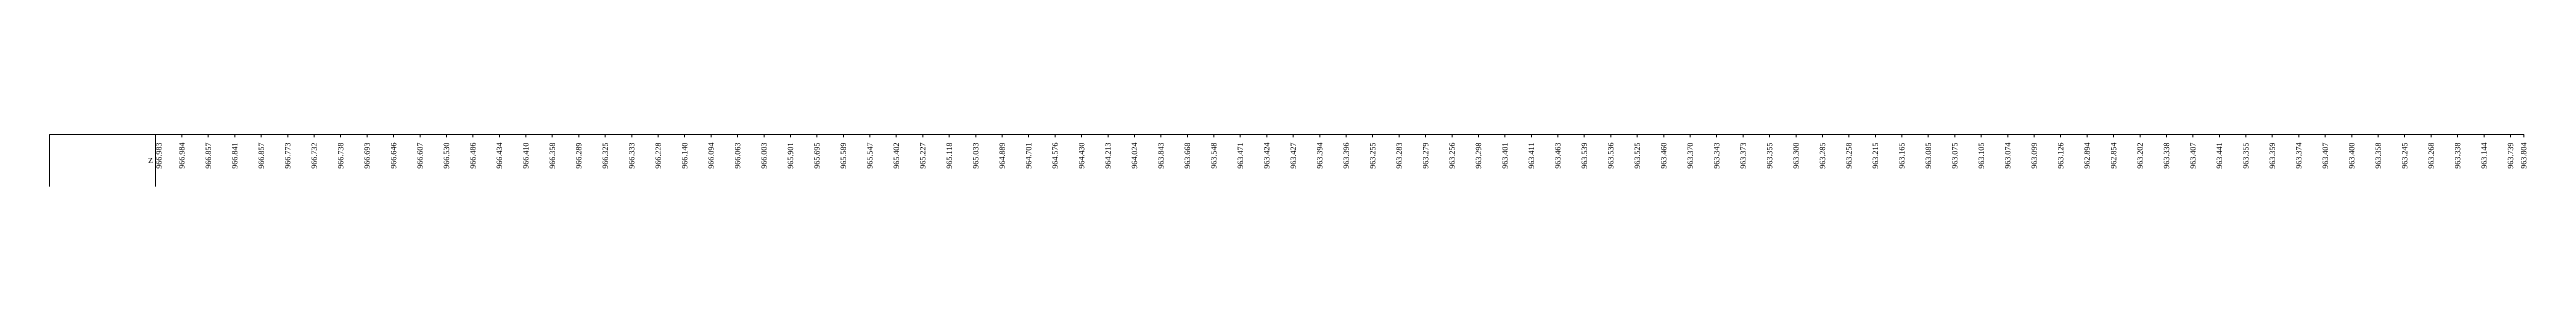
# Model space of a CAD drawing. Header units: metres. Extents: x 478603 to 489313, y 4282657 to 4289463.
# Drawn here: x 484070.1 to 484538.1, y 4283568.1 to 4283577.9 of the extents above; entities that cross this region are included whole.
import ezdxf

# ---------------------------------------------------------------- set-up
doc = ezdxf.new("R2010")
doc.units = ezdxf.units.M
doc.layers.add('PR_ENK_Z', color=96, linetype='Continuous', lineweight=0)
doc.layers.add('PR_PROFIL', color=153, linetype='Continuous', lineweight=0)
doc.styles.get("Standard").update_dxf_attribs({"font": 'times.ttf'})

msp = doc.modelspace()

# ---------------------------------------------------------------- linework, layer by layer
at = {"layer": 'PR_PROFIL'}
for p, q in [((484070.1, 4283577.93), (484537.6, 4283577.93)), ((484070.1, 4283568.05), (484070.1, 4283577.93)), ((484090.1, 4283568.05), (484090.1, 4283577.93)), ((484090.1, 4283577.43), (484090.1, 4283577.93)), ((484095.1, 4283577.43), (484095.1, 4283577.93)), ((484100.1, 4283577.43), (484100.1, 4283577.93)), ((484105.1, 4283577.43), (484105.1, 4283577.93)), ((484110.1, 4283577.43), (484110.1, 4283577.93)), ((484115.1, 4283577.43), (484115.1, 4283577.93)), ((484120.1, 4283577.43), (484120.1, 4283577.93)), ((484125.1, 4283577.43), (484125.1, 4283577.93)), ((484130.1, 4283577.43), (484130.1, 4283577.93)), ((484135.1, 4283577.43), (484135.1, 4283577.93)), ((484140.1, 4283577.43), (484140.1, 4283577.93)), ((484145.1, 4283577.43), (484145.1, 4283577.93)), ((484150.1, 4283577.43), (484150.1, 4283577.93)), ((484155.1, 4283577.43), (484155.1, 4283577.93)), ((484160.1, 4283577.43), (484160.1, 4283577.93)), ((484165.1, 4283577.43), (484165.1, 4283577.93)), ((484170.1, 4283577.43), (484170.1, 4283577.93)), ((484175.1, 4283577.43), (484175.1, 4283577.93)), ((484180.1, 4283577.43), (484180.1, 4283577.93)), ((484185.1, 4283577.43), (484185.1, 4283577.93)), ((484190.1, 4283577.43), (484190.1, 4283577.93)), ((484195.1, 4283577.43), (484195.1, 4283577.93)), ((484200.1, 4283577.43), (484200.1, 4283577.93)), ((484205.1, 4283577.43), (484205.1, 4283577.93)), ((484210.1, 4283577.43), (484210.1, 4283577.93)), ((484215.1, 4283577.43), (484215.1, 4283577.93)), ((484220.1, 4283577.43), (484220.1, 4283577.93)), ((484225.1, 4283577.43), (484225.1, 4283577.93)), ((484230.1, 4283577.43), (484230.1, 4283577.93)), ((484235.1, 4283577.43), (484235.1, 4283577.93)), ((484240.1, 4283577.43), (484240.1, 4283577.93)), ((484245.1, 4283577.43), (484245.1, 4283577.93)), ((484250.1, 4283577.43), (484250.1, 4283577.93)), ((484255.1, 4283577.43), (484255.1, 4283577.93)), ((484260.1, 4283577.43), (484260.1, 4283577.93)), ((484265.1, 4283577.43), (484265.1, 4283577.93)), ((484270.1, 4283577.43), (484270.1, 4283577.93)), ((484275.1, 4283577.43), (484275.1, 4283577.93)), ((484280.1, 4283577.43), (484280.1, 4283577.93)), ((484285.1, 4283577.43), (484285.1, 4283577.93)), ((484290.1, 4283577.43), (484290.1, 4283577.93)), ((484295.1, 4283577.43), (484295.1, 4283577.93)), ((484300.1, 4283577.43), (484300.1, 4283577.93)), ((484305.1, 4283577.43), (484305.1, 4283577.93)), ((484310.1, 4283577.43), (484310.1, 4283577.93)), ((484315.1, 4283577.43), (484315.1, 4283577.93)), ((484320.1, 4283577.43), (484320.1, 4283577.93)), ((484325.1, 4283577.43), (484325.1, 4283577.93)), ((484330.1, 4283577.43), (484330.1, 4283577.93)), ((484335.1, 4283577.43), (484335.1, 4283577.93)), ((484340.1, 4283577.43), (484340.1, 4283577.93)), ((484345.1, 4283577.43), (484345.1, 4283577.93)), ((484350.1, 4283577.43), (484350.1, 4283577.93)), ((484355.1, 4283577.43), (484355.1, 4283577.93)), ((484360.1, 4283577.43), (484360.1, 4283577.93)), ((484365.1, 4283577.43), (484365.1, 4283577.93)), ((484370.1, 4283577.43), (484370.1, 4283577.93)), ((484375.1, 4283577.43), (484375.1, 4283577.93)), ((484380.1, 4283577.43), (484380.1, 4283577.93)), ((484385.1, 4283577.43), (484385.1, 4283577.93)), ((484390.1, 4283577.43), (484390.1, 4283577.93)), ((484395.1, 4283577.43), (484395.1, 4283577.93)), ((484400.1, 4283577.43), (484400.1, 4283577.93)), ((484405.1, 4283577.43), (484405.1, 4283577.93)), ((484410.1, 4283577.43), (484410.1, 4283577.93)), ((484415.1, 4283577.43), (484415.1, 4283577.93)), ((484420.1, 4283577.43), (484420.1, 4283577.93)), ((484425.1, 4283577.43), (484425.1, 4283577.93)), ((484430.1, 4283577.43), (484430.1, 4283577.93)), ((484435.1, 4283577.43), (484435.1, 4283577.93)), ((484440.1, 4283577.43), (484440.1, 4283577.93)), ((484445.1, 4283577.43), (484445.1, 4283577.93)), ((484450.1, 4283577.43), (484450.1, 4283577.93)), ((484455.1, 4283577.43), (484455.1, 4283577.93)), ((484460.1, 4283577.43), (484460.1, 4283577.93)), ((484465.1, 4283577.43), (484465.1, 4283577.93)), ((484470.1, 4283577.43), (484470.1, 4283577.93)), ((484475.1, 4283577.43), (484475.1, 4283577.93)), ((484480.1, 4283577.43), (484480.1, 4283577.93)), ((484485.1, 4283577.43), (484485.1, 4283577.93)), ((484490.1, 4283577.43), (484490.1, 4283577.93)), ((484495.1, 4283577.43), (484495.1, 4283577.93)), ((484500.1, 4283577.43), (484500.1, 4283577.93)), ((484505.1, 4283577.43), (484505.1, 4283577.93)), ((484510.1, 4283577.43), (484510.1, 4283577.93)), ((484515.1, 4283577.43), (484515.1, 4283577.93)), ((484520.1, 4283577.43), (484520.1, 4283577.93)), ((484525.1, 4283577.43), (484525.1, 4283577.93)), ((484530.1, 4283577.43), (484530.1, 4283577.93)), ((484535.1, 4283577.43), (484535.1, 4283577.93)), ((484537.6, 4283577.43), (484537.6, 4283577.93))]:
    msp.add_line(p, q, dxfattribs=at)

# ---------------------------------------------------------------- texts
at = {"layer": 'PR_ENK_Z'}
msp.add_text('Z', height=1, dxfattribs=at).set_placement((484088.72, 4283572.49))
for s, p in [('966.983', (484091.27, 4283571.43)), ('966.984', (484095.6, 4283571.43)), ('966.857', (484100.6, 4283571.43)), ('966.841', (484105.6, 4283571.43)), ('966.857', (484110.6, 4283571.43)), ('966.773', (484115.6, 4283571.43)), ('966.732', (484120.6, 4283571.43)), ('966.738', (484125.6, 4283571.43)), ('966.693', (484130.6, 4283571.43)), ('966.646', (484135.6, 4283571.43)), ('966.607', (484140.6, 4283571.43)), ('966.530', (484145.6, 4283571.43)), ('966.486', (484150.6, 4283571.43)), ('966.434', (484155.6, 4283571.43)), ('966.410', (484160.6, 4283571.43)), ('966.358', (484165.6, 4283571.43)), ('966.289', (484170.6, 4283571.43)), ('966.325', (484175.6, 4283571.43)), ('966.333', (484180.6, 4283571.43)), ('966.228', (484185.6, 4283571.43)), ('966.140', (484190.6, 4283571.43)), ('966.094', (484195.6, 4283571.43)), ('966.063', (484200.6, 4283571.43)), ('966.003', (484205.6, 4283571.43)), ('965.901', (484210.6, 4283571.43)), ('965.695', (484215.6, 4283571.43)), ('965.589', (484220.6, 4283571.43)), ('965.547', (484225.6, 4283571.43)), ('965.402', (484230.6, 4283571.43)), ('965.227', (484235.6, 4283571.43)), ('965.118', (484240.6, 4283571.43)), ('965.033', (484245.6, 4283571.43)), ('964.889', (484250.6, 4283571.43)), ('964.701', (484255.6, 4283571.43)), ('964.576', (484260.6, 4283571.43)), ('964.430', (484265.6, 4283571.43)), ('964.213', (484270.6, 4283571.43)), ('964.024', (484275.6, 4283571.43)), ('963.843', (484280.6, 4283571.43)), ('963.668', (484285.6, 4283571.43)), ('963.548', (484290.6, 4283571.43)), ('963.471', (484295.6, 4283571.43)), ('963.424', (484300.6, 4283571.43)), ('963.427', (484305.6, 4283571.43)), ('963.394', (484310.6, 4283571.43)), ('963.396', (484315.6, 4283571.43)), ('963.255', (484320.6, 4283571.43)), ('963.283', (484325.6, 4283571.43)), ('963.279', (484330.6, 4283571.43)), ('963.256', (484335.6, 4283571.43)), ('963.298', (484340.6, 4283571.43)), ('963.401', (484345.6, 4283571.43)), ('963.411', (484350.6, 4283571.43)), ('963.463', (484355.6, 4283571.43)), ('963.539', (484360.6, 4283571.43)), ('963.536', (484365.6, 4283571.43)), ('963.525', (484370.6, 4283571.43)), ('963.460', (484375.6, 4283571.43)), ('963.370', (484380.6, 4283571.43)), ('963.343', (484385.6, 4283571.43)), ('963.373', (484390.6, 4283571.43)), ('963.355', (484395.6, 4283571.43)), ('963.300', (484400.6, 4283571.43)), ('963.285', (484405.6, 4283571.43)), ('963.258', (484410.6, 4283571.43)), ('963.215', (484415.6, 4283571.43)), ('963.165', (484420.6, 4283571.43)), ('963.085', (484425.6, 4283571.43)), ('963.075', (484430.6, 4283571.43)), ('963.105', (484435.6, 4283571.43)), ('963.074', (484440.6, 4283571.43)), ('963.099', (484445.6, 4283571.43)), ('963.126', (484450.6, 4283571.43)), ('962.894', (484455.6, 4283571.43)), ('962.854', (484460.6, 4283571.43)), ('963.202', (484465.6, 4283571.43)), ('963.338', (484470.6, 4283571.43)), ('963.407', (484475.6, 4283571.43)), ('963.441', (484480.6, 4283571.43)), ('963.355', (484485.6, 4283571.43)), ('963.359', (484490.6, 4283571.43)), ('963.374', (484495.6, 4283571.43)), ('963.407', (484500.6, 4283571.43)), ('963.400', (484505.6, 4283571.43)), ('963.358', (484510.6, 4283571.43)), ('963.245', (484515.6, 4283571.43)), ('963.268', (484520.6, 4283571.43)), ('963.338', (484525.6, 4283571.43)), ('963.144', (484530.6, 4283571.43)), ('963.739', (484535.6, 4283571.43)), ('963.804', (484538.1, 4283571.43))]:
    msp.add_text(s, height=1, rotation=90, dxfattribs=at).set_placement(p)

doc.saveas('drawing.dxf')
